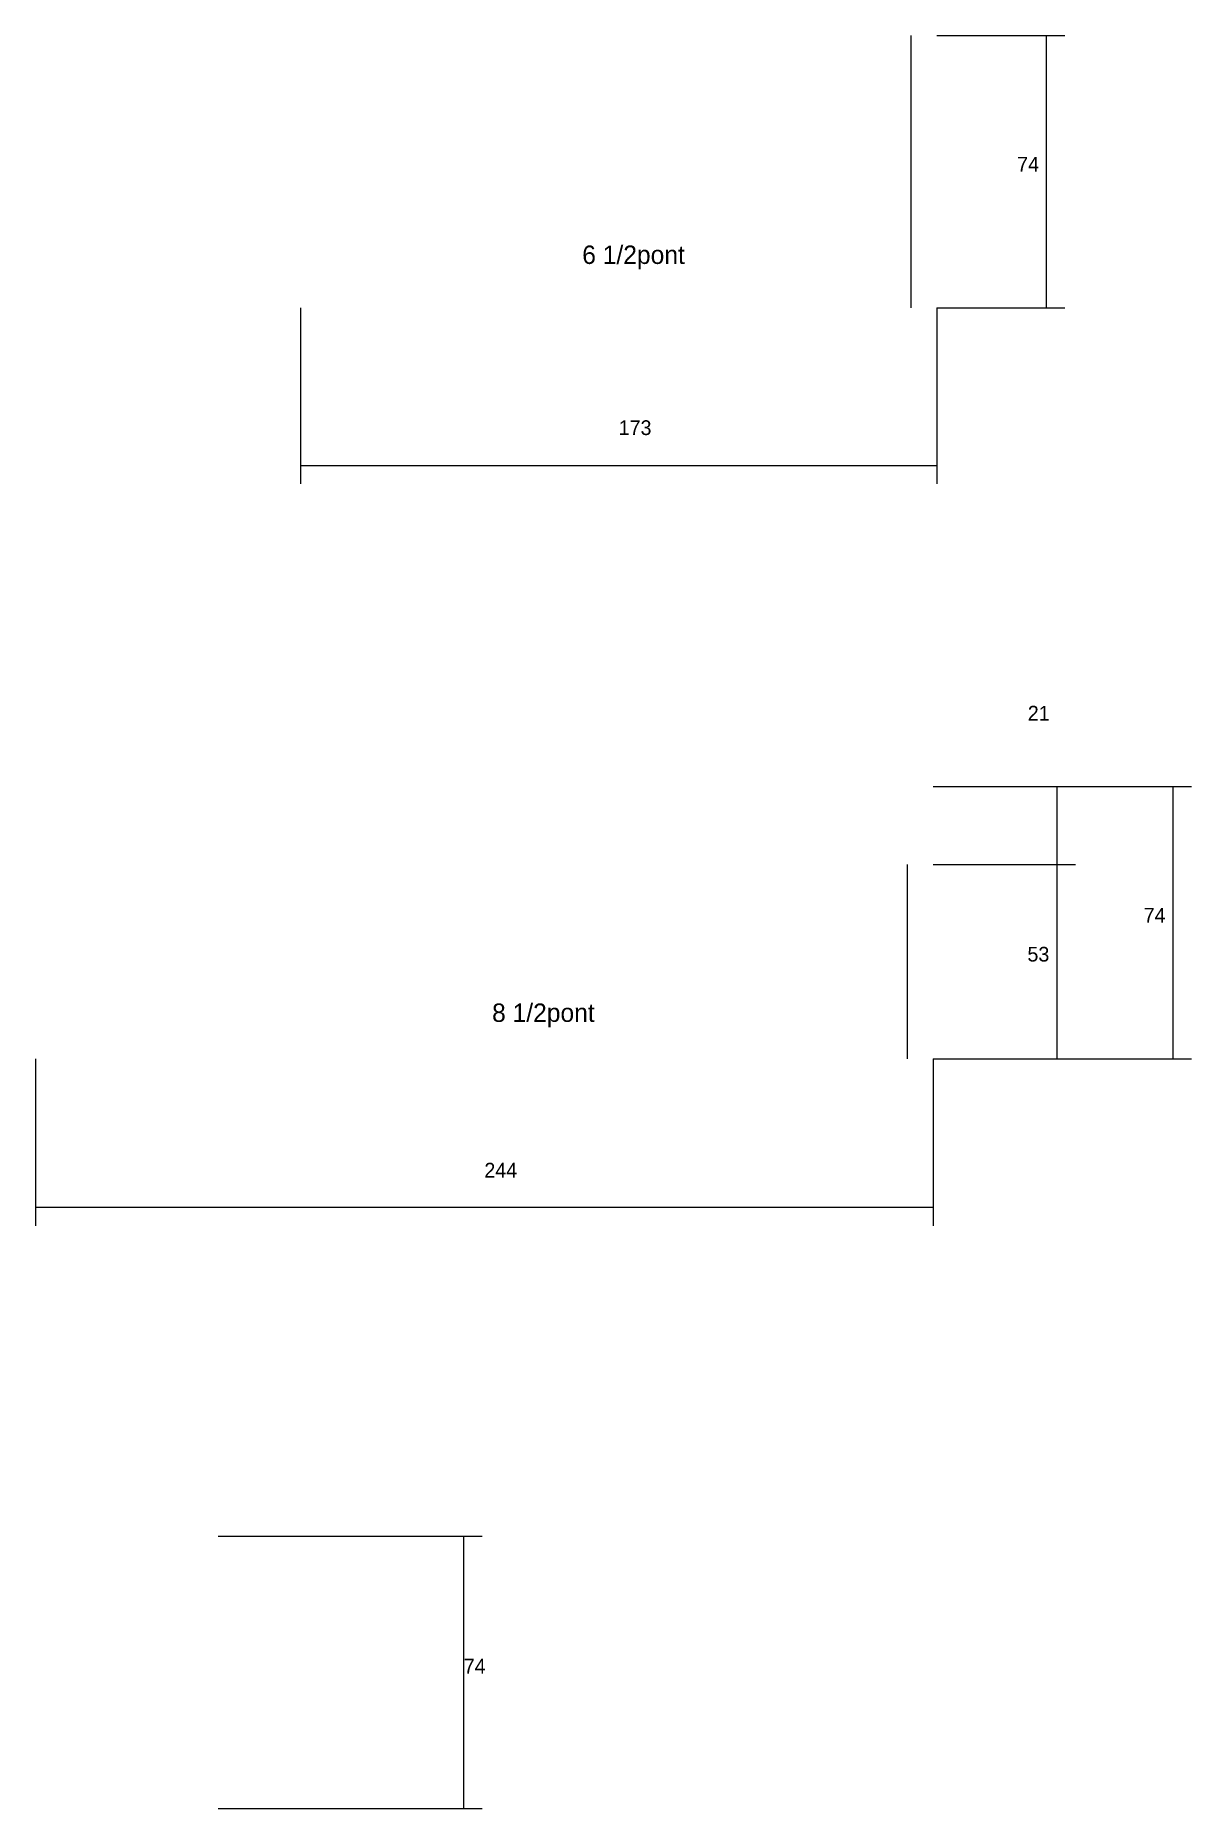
# Model space of a CAD drawing. Header units: metres. Extents: x -2848 to 22762, y -49062 to 1016.
# Drawn here: x 5521.6 to 5835.8, y -22390 to -21908.1 of the extents above; entities that cross this region are included whole.
import ezdxf

# ---------------------------------------------------------------- set-up
doc = ezdxf.new("R2010")
doc.units = ezdxf.units.M
for name, color, linetype in [('COTA', 4, 'Continuous'), ('Cota Seção (2x)', 4, 'Continuous'), ('NOMENCLATURA', 7, 'Continuous'), ('SARR_2.2x7', 40, 'Continuous')]:
    doc.layers.add(name, color=color, linetype=linetype)

msp = doc.modelspace()

# ---------------------------------------------------------------- texts
at = {"layer": 'COTA'}
for s, p in [('74', (5788.4, -21945.1)), ('173', (5680.1, -22016.7)), ('74', (5822.8, -22149.2)), ('53', (5791.2, -22159.8)), ('244', (5643.6, -22218.5))]:
    msp.add_text(s, height=4, dxfattribs=at).set_placement(p)
at = {"layer": 'Cota Seção (2x)'}
for s, p in [('21', (5791.3, -22094.3)), ('74', (5638, -22353.3))]:
    msp.add_text(s, height=4, dxfattribs=at).set_placement(p)
at = {"layer": 'NOMENCLATURA'}
for s, p in [('6 1/2pont', (5670.2, -21970.2)), ('8 1/2pont', (5645.7, -22176.2))]:
    msp.add_text(s, height=5, dxfattribs=at).set_placement(p)

# ---------------------------------------------------------------- linework, layer by layer
at = {"layer": 'COTA'}
for p, q in [((5766.6, -21908.1), (5801.4, -21908.1)), ((5796.4, -21982.1), (5796.4, -21908.1)), ((5593.6, -21982.1), (5593.6, -22030)), ((5766.6, -21982.1), (5766.6, -22030)), ((5766.6, -21982.1), (5801.4, -21982.1)), ((5593.6, -22025), (5766.6, -22025)), ((5765.6, -22112.2), (5835.8, -22112.2)), ((5830.8, -22186.2), (5830.8, -22112.2)), ((5765.6, -22133.4), (5804.3, -22133.4)), ((5799.3, -22186.2), (5799.3, -22133.4)), ((5521.6, -22186.2), (5521.6, -22231.6)), ((5765.6, -22186.2), (5765.6, -22231.6)), ((5765.6, -22186.2), (5804.3, -22186.2)), ((5765.6, -22186.2), (5835.8, -22186.2)), ((5521.6, -22226.6), (5765.6, -22226.6))]:
    msp.add_line(p, q, dxfattribs=at)
at = {"layer": 'Cota Seção (2x)'}
for p, q in [((5765.6, -22112.2), (5804.3, -22112.2)), ((5799.3, -22133.4), (5799.3, -22112.2)), ((5765.6, -22133.4), (5804.3, -22133.4)), ((5571.3, -22316), (5643, -22316)), ((5638, -22390), (5638, -22316)), ((5571.3, -22390), (5643, -22390))]:
    msp.add_line(p, q, dxfattribs=at)
at = {"layer": 'SARR_2.2x7'}
for p, q in [((5759.6, -21982.1), (5759.6, -21908.1)), ((5758.6, -22186.2), (5758.6, -22133.4))]:
    msp.add_line(p, q, dxfattribs=at)

msp.set_redraw_order([(e.dxf.handle, doc.entitydb.next_handle()) for e in msp.query("TEXT MTEXT ATTDEF DIMENSION ARC_DIMENSION")])  # texts and dimensions are drawn at this point

doc.saveas('drawing.dxf')
